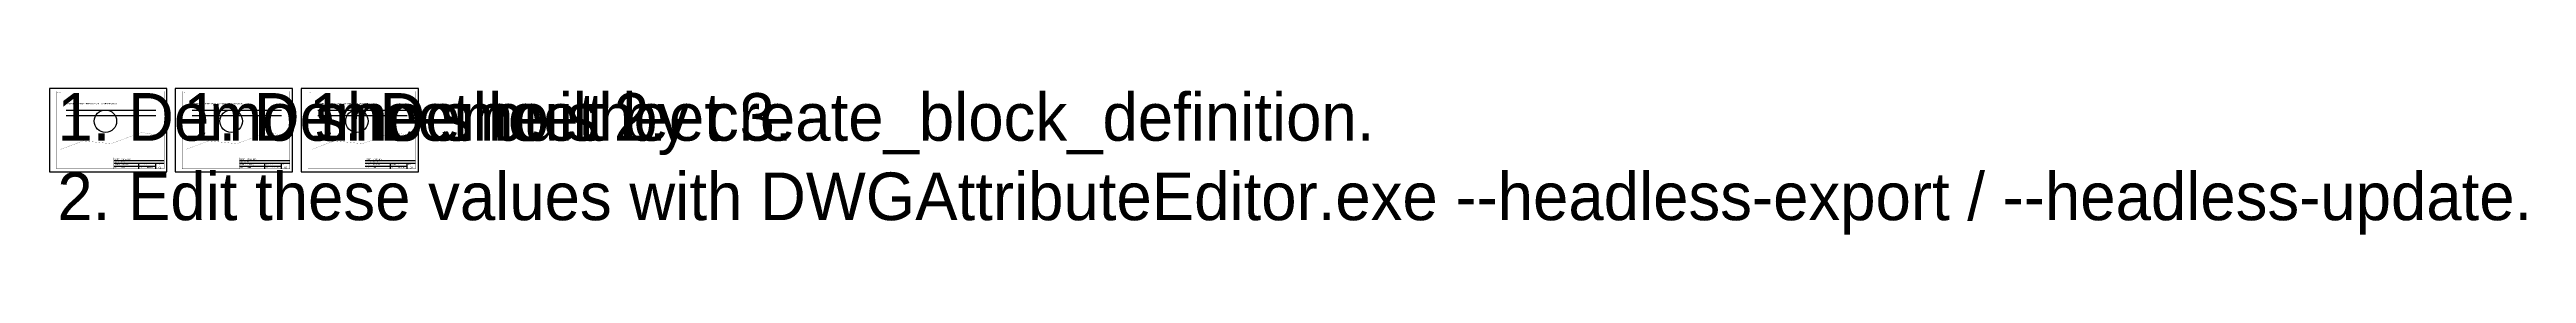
# Model space of a CAD drawing. Header units: millimetres. Extents: x 0 to 8865, y -224 to 297.
import ezdxf
from ezdxf.enums import TextEntityAlignment as Align

# ---------------------------------------------------------------- set-up
doc = ezdxf.new("R2018")
doc.units = ezdxf.units.MM
for name, color, linetype in [('C3DF-CONTENT', 5, 'Continuous'), ('C3DF-FRAME', 7, 'Continuous'), ('C3DF-TEXT', 7, 'Continuous')]:
    doc.layers.add(name, color=color, linetype=linetype)
doc.styles.get("Standard").update_dxf_attribs({"font": 'arial.ttf'})

# ---------------------------------------------------------------- blocks, each defined once
blk = doc.blocks.new('C3DF-TITLEBLOCK-A3')
at = {"layer": 'C3DF-FRAME'}
for p, q in [((230, 40), (410, 40)), ((230, 30), (410, 30)), ((230, 20), (380, 20)), ((320, 10), (320, 30)), ((380, 10), (380, 30))]:
    blk.add_line(p, q, dxfattribs=at)
blk.add_lwpolyline([(0, 0), (420, 0), (420, 297), (0, 297)], close=True, dxfattribs=at)
for points in [[(25, 10, 0.7, 0.7, 0), (410, 10, 0.7, 0.7, 0), (410, 287, 0.7, 0.7, 0), (25, 287, 0.7, 0.7, 0)], [(230, 10, 0.5, 0.5, 0), (410, 10, 0.5, 0.5, 0), (410, 50, 0.5, 0.5, 0), (230, 50, 0.5, 0.5, 0)]]:
    blk.add_lwpolyline(points, format="xyseb", close=True, dxfattribs=at)
at = {"layer": 'C3DF-TEXT'}
for s, p in [('NOTES', (28, 281)), ('SHEET TITLE', (233, 33.5)), ('SCALE', (233, 13.5)), ('PROJECT', (233, 43.5)), ('DESIGNED', (233, 23.5)), ('CHECKED', (323, 23.5)), ('DATE', (323, 13.5)), ('SHEET', (383, 24))]:
    blk.add_text(s, height=2.5, dxfattribs=at).set_placement(p)
at = {"layer": 'C3DF-TEXT', "lineweight": 30, "flags": 104}
blk.add_attdef('NOTES', text='', height=2.5, dxfattribs=at).set_placement((28, 280.5), align=Align.TOP_LEFT)
at = {"layer": 'C3DF-TEXT'}
for tag, height, p in [('SHEET_TITLE', 3.5, (258, 35)), ('SCALE', 3, (258, 15)), ('DESIGNED', 3, (258, 25)), ('PROJECT', 3.5, (258, 45)), ('CHECKED', 3, (348, 25)), ('DATE', 3, (348, 15))]:
    blk.add_attdef(tag, text='', height=height, dxfattribs=at).set_placement(p, align=Align.MIDDLE_LEFT)
blk.add_attdef('SHEET_NO', text='', height=6, dxfattribs=at).set_placement((395, 15), align=Align.MIDDLE_CENTER)
blk = doc.blocks.new('C3DF-DEMO-CONTENT')
at = {"layer": 'C3DF-CONTENT'}
for p, q in [((60, 220), (380, 220)), ((60, 200), (380, 200))]:
    blk.add_line(p, q, dxfattribs=at)
blk.add_lwpolyline([(40, 80, 0.5, 0.5, 0), (120, 110, 0.5, 0.5, 0), (220, 100, 0.5, 0.5, 0), (330, 140, 0.5, 0.5, 0), (390, 130, 0.5, 0.5, 0)], format="xyseb", dxfattribs=at)
blk.add_circle((200, 180), 40, dxfattribs=at)
blk.add_text('SAMPLE CONTENT - REPLACE WITH YOUR DRAWING', height=5, dxfattribs=at).set_placement((60, 240))

msp = doc.modelspace()

# ---------------------------------------------------------------- block references
at = {"layer": 'C3DF-CONTENT'}
for p in [(0, 0), (450, 0), (900, 0)]:
    msp.add_blockref('C3DF-DEMO-CONTENT', p, dxfattribs=at)
at = {"layer": 'C3DF-FRAME'}
ref = msp.add_blockref('C3DF-TITLEBLOCK-A3', (0, 0), dxfattribs=at)
ref.add_attrib('PROJECT', 'Channel demo', dxfattribs={"layer": 'C3DF-TEXT', "height": 3.5}).set_placement((258, 45), align=Align.MIDDLE_LEFT)
ref.add_attrib('SHEET_TITLE', 'Plan', dxfattribs={"layer": 'C3DF-TEXT', "height": 3.5}).set_placement((258, 35), align=Align.MIDDLE_LEFT)
ref.add_attrib('DESIGNED', 'civil3dfactory', dxfattribs={"layer": 'C3DF-TEXT', "height": 3}).set_placement((258, 25), align=Align.MIDDLE_LEFT)
ref.add_attrib('CHECKED', '-', dxfattribs={"layer": 'C3DF-TEXT', "height": 3}).set_placement((348, 25), align=Align.MIDDLE_LEFT)
ref.add_attrib('SCALE', '1:500', dxfattribs={"layer": 'C3DF-TEXT', "height": 3}).set_placement((258, 15), align=Align.MIDDLE_LEFT)
ref.add_attrib('DATE', '2026-09-12', dxfattribs={"layer": 'C3DF-TEXT', "height": 3}).set_placement((348, 15), align=Align.MIDDLE_LEFT)
ref.add_attrib('SHEET_NO', '01', dxfattribs={"layer": 'C3DF-TEXT', "height": 6}).set_placement((395, 15), align=Align.MIDDLE_CENTER)
lines = msp.add_mtext('1. Demo sheet built by create_block_definition.\\P2. Edit these values with DWGAttributeEditor.exe --headless-export / --headless-update.', dxfattribs={"layer": 'C3DF-TEXT', "insert": (28, 280.5), "char_height": 170, "attachment_point": 1})
ref.add_attrib('NOTES', '', (28, 280.5), dxfattribs={"flags": 104}).embed_mtext(lines)
ref = msp.add_blockref('C3DF-TITLEBLOCK-A3', (450, 0), dxfattribs=at)
ref.add_attrib('PROJECT', 'Channel demo', dxfattribs={"layer": 'C3DF-TEXT', "height": 3.5}).set_placement((708, 45), align=Align.MIDDLE_LEFT)
ref.add_attrib('SHEET_TITLE', 'Profile', dxfattribs={"layer": 'C3DF-TEXT', "height": 3.5}).set_placement((708, 35), align=Align.MIDDLE_LEFT)
ref.add_attrib('DESIGNED', 'civil3dfactory', dxfattribs={"layer": 'C3DF-TEXT', "height": 3}).set_placement((708, 25), align=Align.MIDDLE_LEFT)
ref.add_attrib('CHECKED', '-', dxfattribs={"layer": 'C3DF-TEXT', "height": 3}).set_placement((798, 25), align=Align.MIDDLE_LEFT)
ref.add_attrib('SCALE', '1:2000', dxfattribs={"layer": 'C3DF-TEXT', "height": 3}).set_placement((708, 15), align=Align.MIDDLE_LEFT)
ref.add_attrib('DATE', '2026-09-12', dxfattribs={"layer": 'C3DF-TEXT', "height": 3}).set_placement((798, 15), align=Align.MIDDLE_LEFT)
ref.add_attrib('SHEET_NO', '02', dxfattribs={"layer": 'C3DF-TEXT', "height": 6}).set_placement((845, 15), align=Align.MIDDLE_CENTER)
lines = msp.add_mtext('1. Demo sheet 2.', dxfattribs={"layer": 'C3DF-TEXT', "insert": (478, 280.5), "char_height": 170, "attachment_point": 1})
ref.add_attrib('NOTES', '', (478, 280.5), dxfattribs={"flags": 104}).embed_mtext(lines)
ref = msp.add_blockref('C3DF-TITLEBLOCK-A3', (900, 0), dxfattribs=at)
ref.add_attrib('PROJECT', 'Channel demo', dxfattribs={"layer": 'C3DF-TEXT', "height": 3.5}).set_placement((1158, 45), align=Align.MIDDLE_LEFT)
ref.add_attrib('SHEET_TITLE', 'Sections', dxfattribs={"layer": 'C3DF-TEXT', "height": 3.5}).set_placement((1158, 35), align=Align.MIDDLE_LEFT)
ref.add_attrib('DESIGNED', 'civil3dfactory', dxfattribs={"layer": 'C3DF-TEXT', "height": 3}).set_placement((1158, 25), align=Align.MIDDLE_LEFT)
ref.add_attrib('CHECKED', '-', dxfattribs={"layer": 'C3DF-TEXT', "height": 3}).set_placement((1248, 25), align=Align.MIDDLE_LEFT)
ref.add_attrib('SCALE', '1:500', dxfattribs={"layer": 'C3DF-TEXT', "height": 3}).set_placement((1158, 15), align=Align.MIDDLE_LEFT)
ref.add_attrib('DATE', '2026-09-12', dxfattribs={"layer": 'C3DF-TEXT', "height": 3}).set_placement((1248, 15), align=Align.MIDDLE_LEFT)
ref.add_attrib('SHEET_NO', '03', dxfattribs={"layer": 'C3DF-TEXT', "height": 6}).set_placement((1295, 15), align=Align.MIDDLE_CENTER)
lines = msp.add_mtext('1. Demo sheet 3.', dxfattribs={"layer": 'C3DF-TEXT', "insert": (928, 280.5), "char_height": 170, "attachment_point": 1})
ref.add_attrib('NOTES', '', (928, 280.5), dxfattribs={"flags": 104}).embed_mtext(lines)

doc.saveas('drawing.dxf')
